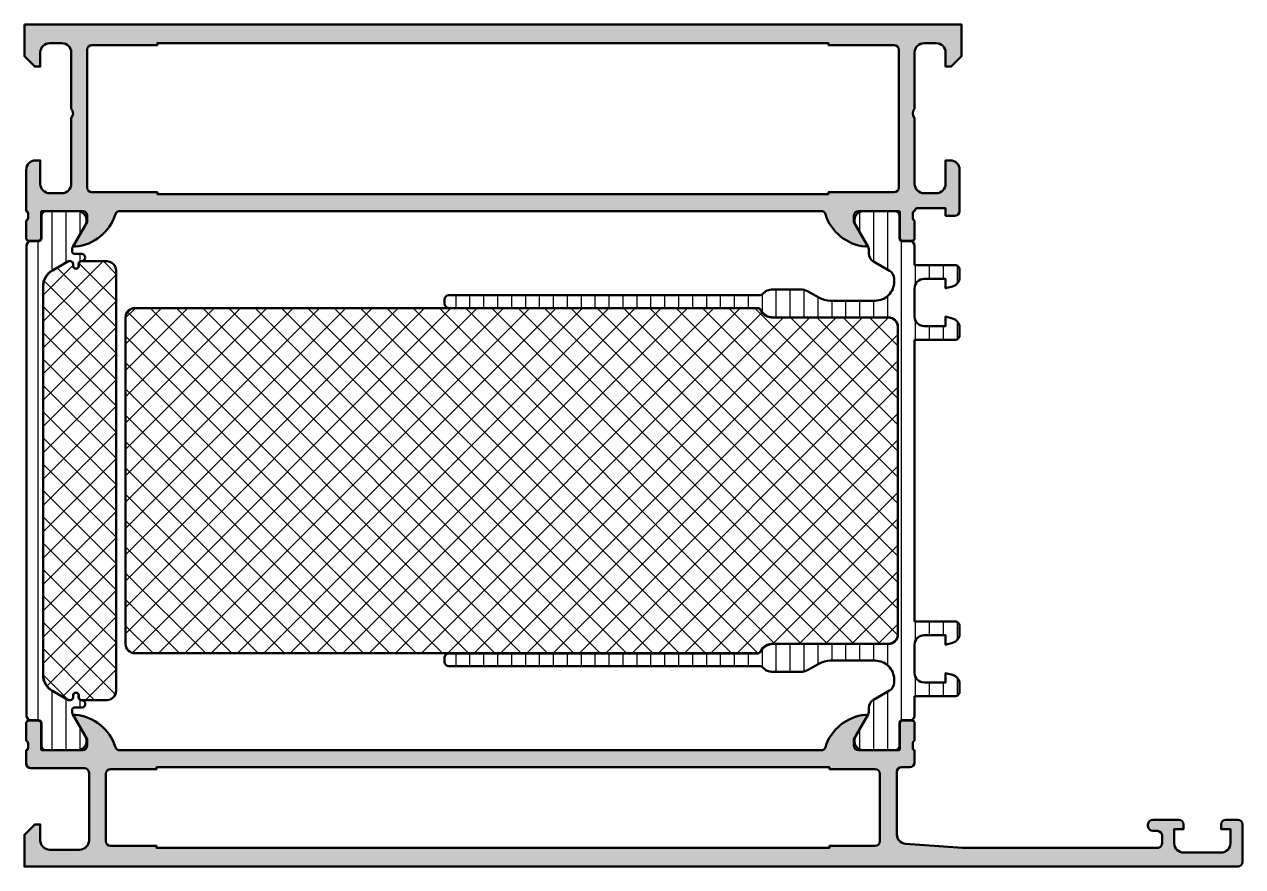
# Model space of a CAD drawing. Extents: x 0 to 130, y 0 to 90.
import ezdxf

# ---------------------------------------------------------------- set-up
doc = ezdxf.new("R2010")
doc.units = 0
for name, color, linetype, lineweight in [('0S-Alu contour', 7, 'Continuous', 50), ('0S-Alu hatch', 252, 'Continuous', 25), ('0S-Plastic contour', 254, 'Continuous', 50), ('0S-Plastic hatch', 253, 'Continuous', 25), ('0S-PT contour', 91, 'Continuous', 50), ('0S-PT hatch', 103, 'Continuous', 25)]:
    doc.layers.add(name, color=color, linetype=linetype, lineweight=lineweight)
pattern_1 = [(90, (0, 0), (-1.4859, 0), [])]
pattern_2 = [(135, (0, 0), (-1.403165018917055, -1.403165018917055), []), (225, (0, 0), (1.403165018917055, -1.403165018917055), [])]

# ---------------------------------------------------------------- blocks, each defined once
blk = doc.blocks.new('345190__460B1F11_A3DE_4D33_AC11_3322DCDFE630_')
at = {"layer": '0S-Alu hatch'}
h = blk.add_hatch(color=256, dxfattribs=at)
edge = h.paths.add_edge_path()
edge.add_line((0, 89.79999999999998), (0, 86.39999852180475))
edge.add_line((0, 86.39999852180475), (1.0999755859375, 85.29999980926507))
edge.add_line((1.0999755859375, 85.29999980926507), (1.699981689453125, 85.29999980926507))
edge.add_line((1.699981689453125, 85.29999980926507), (1.699981688716114, 86.7999654684824))
edge.add_ellipse((2.700020083351654, 86.79996546848238), major_axis=(-1.00003839463554, 0), ratio=1, start_angle=270.0000000000001, end_angle=360, ccw=False)
edge.add_line((2.700020083351652, 87.80000386311792), (3.999954429093538, 87.80000386341924))
edge.add_ellipse((3.999954428526573, 86.79995829090748), major_axis=(-1.000045572511751, 0), ratio=1, start_angle=180, end_angle=269.9999999675167, ccw=False)
edge.add_line((5.000000001038332, 86.79995829090748), (5, 80.79999980926507))
edge.add_ellipse((4.474877689036587, 80.29999980926507), major_axis=(-0.7250885749145102, 0), ratio=1, start_angle=136.4038464693327, end_angle=223.5961535306673, ccw=False)
edge.add_line((5, 79.79999980926507), (5.000000000364531, 72.80002776445478))
edge.add_ellipse((3.999972998484611, 72.80002776445477), major_axis=(-1.000027001879919, 0), ratio=1, start_angle=89.99999999999977, end_angle=180, ccw=False)
edge.add_line((3.999972998484608, 71.80000076257485), (2.700001512320538, 71.80000076274291))
edge.add_ellipse((2.700001512600942, 72.8000205860872), major_axis=(-1.000019823344288, 0), ratio=1, start_angle=0, end_angle=89.9999999839344, ccw=False)
edge.add_line((1.699981689256649, 72.80002058608721), (1.699981689453124, 75.29999980926507))
edge.add_line((1.699981689453124, 75.29999980926507), (1.200016055021648, 75.29999980985555))
edge.add_arc((1.200016055021648, 74.29996544369655), 1.000034366158999, 90.00000000000003, 180)
edge.add_line((0.1999816888626491, 74.29996544369656), (0.199981689453125, 69.90004511945662))
edge.add_ellipse((0.1211452429101083, 69.63252452746352), major_axis=(-0.2788950563274133, 0), ratio=1, start_angle=178.8354106259004, end_angle=253.5801235805123, ccw=False)
edge.add_line((0.3999826894531289, 69.62685611946513), (0.3999826894531287, 69.17326211946502))
edge.add_ellipse((0.1211145938099568, 69.16760145998806), major_axis=(-0.2789255417371513, 0), ratio=1, start_angle=106.42459455535621, end_angle=181.1628700728662, ccw=False)
edge.add_line((0.1999816894531285, 68.90005811946513), (0.1999816894531238, 67.02004711945662))
edge.add_arc((0.4999816894531353, 67.02004711945662), 0.3000000000000114, 180, 269.9999999999999)
edge.add_line((0.4999816894531352, 66.7200471194566), (1.479956008495905, 66.7200471194566))
edge.add_arc((1.479956008495905, 67.02004711945662), 0.3000000000000114, 270, 360)
edge.add_line((1.779956008495916, 67.02004711945662), (1.779956008495909, 69.7800451194566))
edge.add_ellipse((1.899956008495985, 69.78004511945662), major_axis=(-0.1200000000000763, 0), ratio=1, start_angle=268.4287599274119, end_angle=360, ccw=False)
edge.add_line((1.903246393556705, 69.89999999999998), (6.199999999999999, 69.89999999999998))
edge.add_ellipse((6.200000000000004, 69.39999999999996), major_axis=(-0.5, 0), ratio=1, start_angle=180, end_angle=270.0000000000006, ccw=False)
edge.add_line((6.699999999999999, 69.39999999999996), (6.700000000000001, 68.69999999999999))
edge.add_line((6.700000000000001, 68.69999999999999), (5.318504542377642, 66.30717967697242))
edge.add_arc((5.438119784648295, 66.23811978464828), 0.1381197846482881, 149.9999999999984, 275.6225775507942)
edge.add_arc((4.961776758826179, 71.0766088618478), 5.000000000000007, 275.6225775507937, 342.2515836439298)
edge.add_ellipse((10.19999999999999, 69.39999999999996), major_axis=(-0.5000000000000054, 0), ratio=1, start_angle=270.0000000000014, end_angle=342.2515836439282, ccw=False)
edge.add_line((10.19999999999998, 69.89999999999998), (85.00000000000006, 69.89999999999996))
edge.add_ellipse((85.00000000000003, 69.40000000000013), major_axis=(-0.4999999999998295, 0), ratio=1, start_angle=197.7484163560766, end_angle=269.99999999999676, ccw=False)
edge.add_arc((90.23822324117384, 71.07660886184802), 5.000000000000186, 197.7484163560703, 264.3774224492064)
edge.add_arc((89.76188021535172, 66.2381197846483), 0.1381197846482883, 264.3774224492044, 390.0000000000012)
edge.add_line((89.88149545762238, 66.30717967697245), (88.49999999999999, 68.69999999999997))
edge.add_line((88.49999999999999, 68.69999999999997), (88.50000000000001, 69.39999999999996))
edge.add_ellipse((89.00000000000003, 69.39999999999996), major_axis=(-0.5000000000000142, 0), ratio=1, start_angle=270, end_angle=360, ccw=False)
edge.add_line((89.00000000000003, 69.89999999999998), (93.2969122297054, 69.89999999999998))
edge.add_ellipse((93.30004224988375, 69.78004082788837), major_axis=(-0.1200000000000786, 0), ratio=1, start_angle=180, end_angle=271.4946440627087, ccw=False)
edge.add_line((93.42004224988382, 69.78004082788837), (93.42004224988383, 67.02004282788837))
edge.add_arc((93.72004224988385, 67.02004282788837), 0.3000000000000114, 180, 270)
edge.add_line((93.72004224988385, 66.72004282788836), (94.70001656892661, 66.72004282788836))
edge.add_arc((94.70001656892661, 67.02004282788837), 0.3000000000000114, 270, 360)
edge.add_line((95.00001656892663, 67.02004282788837), (95.00001656892663, 68.90005382789685))
edge.add_ellipse((95.07888366456979, 69.1675971684198), major_axis=(-0.2789255417371639, 0), ratio=1, start_angle=-1.1628700728012973, end_angle=73.57540544464138, ccw=False)
edge.add_line((94.80001556892661, 69.17325782789645), (94.80001556892664, 69.62685182789684))
edge.add_ellipse((95.07885301546968, 69.63252023589529), major_axis=(-0.2788950563274392, 0), ratio=1, start_angle=-73.5801235805028, end_angle=1.1645893741115856, ccw=False)
edge.add_line((95.00001656892663, 69.9000408278884), (95.04013824462893, 70.04973754882809))
edge.add_ellipse((95.2999441628293, 69.89970540045422), major_axis=(-0.3000146007740731, 0), ratio=1, start_angle=269.99999999999727, end_angle=329.99452035014093, ccw=False)
edge.add_line((95.29994416282933, 70.19972000122831), (98.29980468750001, 70.19972000122064))
edge.add_line((98.29980468750001, 70.19972000122064), (98.29998779296876, 69.39999160766595))
edge.add_line((98.29998779296876, 69.39999160766595), (99.29998505210114, 69.39999160765842))
edge.add_arc((99.29998505210114, 69.89999434853358), 0.5000027408751607, 270, 360)
edge.add_line((99.7999877929763, 69.89999434853358), (99.79998779355923, 74.2999654436982))
edge.add_arc((98.79995342740018, 74.2999654436965), 1.000034366159056, 0, 90.00000000000081)
edge.add_line((98.79995342740015, 75.29999980985555), (98.29998779296876, 75.29999980926507))
edge.add_line((98.29998779296876, 75.29999980926507), (98.29998779316524, 72.80002058608726))
edge.add_ellipse((97.29996796982093, 72.80002058608721), major_axis=(-1.000019823344331, 0), ratio=1, start_angle=89.9999999999992, end_angle=180, ccw=False)
edge.add_line((97.2999679698209, 71.80000076274288), (95.99999648378609, 71.80000076257484))
edge.add_ellipse((95.99999648393724, 72.80002776445475), major_axis=(-1.000027001879914, 0), ratio=1, start_angle=0, end_angle=89.9999999913394, ccw=False)
edge.add_line((94.99996948205732, 72.80002776445475), (94.99996948242188, 79.79999980926507))
edge.add_ellipse((95.52509179338529, 80.29999980926507), major_axis=(-0.725088574914509, 0), ratio=1, start_angle=-43.59615353066738, end_angle=43.59615353066738, ccw=False)
edge.add_line((94.99996948242188, 80.79999980926507), (94.99996948138354, 86.79995829090751))
edge.add_ellipse((96.00001505389528, 86.79995829090751), major_axis=(-1.000045572511737, 0), ratio=1, start_angle=270, end_angle=360, ccw=False)
edge.add_line((96.00001505389528, 87.80000386341924), (97.29994939986898, 87.80000386311794))
edge.add_ellipse((97.29994939907021, 86.79996546848238), major_axis=(-1.000038394635552, 0), ratio=1, start_angle=180, end_angle=269.99999995423593, ccw=False)
edge.add_line((98.29998779370575, 86.79996546848238), (98.2999877929688, 85.29999980926507))
edge.add_line((98.2999877929688, 85.29999980926507), (98.89999389648435, 85.29999980926507))
edge.add_line((98.89999389648435, 85.29999980926507), (99.99996948242188, 86.39999852180476))
edge.add_line((99.99996948242188, 86.39999852180476), (99.99996948242188, 89.79999999999998))
edge.add_line((99.99996948242188, 89.79999999999998), (0, 89.79999999999998))
edge = h.paths.add_edge_path()
edge.add_line((14.19998550415039, 87.59999547004693), (14.19998550415039, 87.79999241828912))
edge.add_line((14.19998550415039, 87.79999241828912), (85.79998779296875, 87.79999241828912))
edge.add_line((85.79998779296875, 87.79999241828912), (85.79998779296874, 87.59999547004693))
edge.add_line((85.79998779296874, 87.59999547004693), (92.79997994088265, 87.5999954701086))
edge.add_ellipse((92.79997994088265, 87.09998761796079), major_axis=(-0.5000078521477889, 0), ratio=1, start_angle=180, end_angle=270, ccw=False)
edge.add_line((93.29998779303044, 87.09998761796153), (93.2999877929904, 72.39999626149485))
edge.add_ellipse((92.79998313913983, 72.39999626149486), major_axis=(-0.5000046538505672, 0), ratio=1, start_angle=90.00000000000159, end_angle=180, ccw=False)
edge.add_line((92.79998313913985, 71.8999916076443), (85.79998779296875, 71.89999160766595))
edge.add_line((85.79998779296875, 71.89999160766595), (85.79998779296875, 71.69999465942377))
edge.add_line((85.79998779296875, 71.69999465942377), (14.19998550415039, 71.69999465942377))
edge.add_line((14.19998550415039, 71.69999465942377), (14.19998550415039, 71.89999160766595))
edge.add_line((14.19998550415039, 71.89999160766595), (7.199990157979257, 71.89999160764428))
edge.add_ellipse((7.199990157979257, 72.3999962614948), major_axis=(-0.5000046538505245, 0), ratio=1, start_angle=0, end_angle=90, ccw=False)
edge.add_line((6.699985504128733, 72.39999626149482), (6.69998550415039, 87.09999547004693))
edge.add_ellipse((7.199993356236531, 87.0999876179608), major_axis=(-0.5000078521477889, 0), ratio=1, start_angle=270.00000000000034, end_angle=359.99910023153274, ccw=False)
edge.add_line((7.199993356236528, 87.5999954701086), (14.19998550415039, 87.59999547004693))
at = {"layer": '0S-Alu contour', "color": 7}
for points in [[(0, 89.79999999999998), (0, 86.39999852180475), (1.0999755859375, 85.29999980926507), (1.699981689453125, 85.29999980926507), (1.699981688716114, 86.7999654684824)], [(98.29998779370575, 86.79996546848238), (98.2999877929688, 85.29999980926507), (98.89999389648435, 85.29999980926507), (99.99996948242188, 86.39999852180476), (99.99996948242188, 89.79999999999998), (0, 89.79999999999998)], [(2.700020083351652, 87.80000386311792), (3.999954429093538, 87.80000386341924)], [(7.199993356236528, 87.5999954701086), (14.19998550415039, 87.59999547004693)], [(14.19998550415039, 87.59999547004693), (14.19998550415039, 87.79999241828912), (85.79998779296875, 87.79999241828912), (85.79998779296874, 87.59999547004693), (92.79997994088265, 87.5999954701086)], [(96.00001505389528, 87.80000386341924), (97.29994939986898, 87.80000386311794)], [(5.000000001038332, 86.79995829090748), (5, 80.79999980926507)], [(6.699985504128733, 72.39999626149482), (6.69998550415039, 87.09999547004693)], [(93.29998779303044, 87.09998761796153), (93.2999877929904, 72.39999626149485)], [(94.99996948242188, 80.79999980926507), (94.99996948138354, 86.79995829090751)], [(5, 79.79999980926507), (5.000000000364531, 72.80002776445478)], [(94.99996948205732, 72.80002776445475), (94.99996948242188, 79.79999980926507)], [(0.1999816888626491, 74.29996544369656), (0.199981689453125, 69.90004511945662)], [(1.699981689256649, 72.80002058608721), (1.699981689453124, 75.29999980926507), (1.200016055021648, 75.29999980985555)], [(98.79995342740015, 75.29999980985555), (98.29998779296876, 75.29999980926507), (98.29998779316524, 72.80002058608726)], [(99.7999877929763, 69.89999434853358), (99.79998779355923, 74.2999654436982)], [(3.999972998484608, 71.80000076257485), (2.700001512320538, 71.80000076274291)], [(92.79998313913985, 71.8999916076443), (85.79998779296875, 71.89999160766595), (85.79998779296875, 71.69999465942377), (14.19998550415039, 71.69999465942377), (14.19998550415039, 71.89999160766595), (7.199990157979257, 71.89999160764428)], [(97.2999679698209, 71.80000076274288), (95.99999648378609, 71.80000076257484)], [(0.3999826894531289, 69.62685611946513), (0.3999826894531287, 69.17326211946502)], [(1.779956008495916, 67.02004711945662), (1.779956008495909, 69.7800451194566)], [(1.903246393556705, 69.89999999999998), (6.199999999999999, 69.89999999999998)], [(6.699999999999999, 69.39999999999996), (6.700000000000001, 68.69999999999999), (5.318504542377642, 66.30717967697242)], [(10.19999999999998, 69.89999999999998), (85.00000000000006, 69.89999999999996)], [(89.88149545762238, 66.30717967697245), (88.49999999999999, 68.69999999999997), (88.50000000000001, 69.39999999999996)], [(89.00000000000003, 69.89999999999998), (93.2969122297054, 69.89999999999998)], [(93.42004224988382, 69.78004082788837), (93.42004224988383, 67.02004282788837)], [(94.80001556892661, 69.17325782789645), (94.80001556892664, 69.62685182789684)], [(95.00001656892663, 69.9000408278884), (95.04013824462893, 70.04973754882809)], [(95.29994416282933, 70.19972000122831), (98.29980468750001, 70.19972000122064), (98.29998779296876, 69.39999160766595), (99.29998505210114, 69.39999160765842)], [(0.1999816894531285, 68.90005811946513), (0.1999816894531238, 67.02004711945662)], [(95.00001656892663, 67.02004282788837), (95.00001656892663, 68.90005382789685)], [(0.4999816894531352, 66.7200471194566), (1.479956008495905, 66.7200471194566)], [(93.72004224988385, 66.72004282788836), (94.70001656892661, 66.72004282788836)]]:
    blk.add_lwpolyline(points, dxfattribs=at)
at = {"layer": '0S-Alu contour', "color": 7, "extrusion": (0, 0, -1)}
for centre, radius, start, end in [((-2.700020083351654, 86.79996546848238), 1.00003839463554, 0, 89.99999999999991), ((-3.999954428526573, 86.79995829090748), 1.000045572511751, 90.00000003248326, 180), ((-7.199993356236531, 87.0999876179608), 0.5000078521477889, 0.0008997684672687, 89.99999999999969), ((-92.79997994088265, 87.09998761796079), 0.5000078521477889, 90, 180), ((-96.00001505389528, 86.79995829090751), 1.000045572511737, 0, 90), ((-97.29994939907021, 86.79996546848238), 1.000038394635552, 90.00000004576405, 180), ((-4.474877689036587, 80.29999980926507), 0.7250885749145102, 136.4038464693327, 223.5961535306674), ((-95.52509179338529, 80.29999980926507), 0.725088574914509, 316.4038464693326, 43.59615353066742), ((-2.700001512600942, 72.8000205860872), 1.000019823344288, 270.0000000160656, 0), ((-3.999972998484611, 72.80002776445477), 1.000027001879919, 180, 270.0000000000002), ((-7.199990157979257, 72.3999962614948), 0.5000046538505245, 270, 0), ((-92.79998313913983, 72.39999626149486), 0.5000046538505672, 180, 269.9999999999984), ((-95.99999648393724, 72.80002776445475), 1.000027001879914, 270.0000000086606, 0), ((-97.29996796982093, 72.80002058608721), 1.000019823344331, 180, 270.0000000000008), ((-0.1211452429101083, 69.63252452746352), 0.2788950563274133, 106.4198764194877, 181.1645893740997), ((-0.1211145938099568, 69.16760145998806), 0.2789255417371513, 178.8371299271338, 253.5754054446438), ((-1.899956008495985, 69.78004511945662), 0.1200000000000763, 0, 91.57124007258813), ((-6.200000000000004, 69.39999999999996), 0.5, 89.99999999999939, 180), ((-10.19999999999999, 69.39999999999996), 0.5000000000000054, 17.74841635607179, 89.99999999999856), ((-85.00000000000003, 69.40000000000013), 0.4999999999998295, 90.00000000000325, 162.2515836439234), ((-89.00000000000003, 69.39999999999996), 0.5000000000000142, 0, 90), ((-93.30004224988375, 69.78004082788837), 0.1200000000000786, 88.5053559372913, 180), ((-95.07885301546968, 69.63252023589529), 0.2788950563274392, 358.8354106258884, 73.58012358050284), ((-95.07888366456979, 69.1675971684198), 0.2789255417371639, 286.4245945553586, 1.162870072801282), ((-95.2999441628293, 69.89970540045422), 0.3000146007740731, 30.00547964985908, 90.00000000000273)]:
    blk.add_arc(centre, radius, start, end, dxfattribs=at)
at = {"layer": '0S-Alu contour', "color": 7}
for centre, radius, start, end in [((1.200016055021648, 74.29996544369655), 1.000034366158999, 90.00000000000003, 180), ((98.79995342740018, 74.2999654436965), 1.000034366159056, 0, 90.00000000000081), ((4.961776758826179, 71.0766088618478), 5.000000000000007, 275.6225775507937, 342.2515836439298), ((90.23822324117384, 71.07660886184802), 5.000000000000186, 197.7484163560703, 264.3774224492064), ((99.29998505210114, 69.89999434853358), 0.5000027408751607, 270, 0), ((0.4999816894531353, 67.02004711945662), 0.3000000000000114, 180, 269.9999999999999), ((1.479956008495905, 67.02004711945662), 0.3000000000000114, 270, 0), ((5.438119784648295, 66.23811978464828), 0.1381197846482881, 149.9999999999984, 275.6225775507942), ((89.76188021535172, 66.2381197846483), 0.1381197846482883, 264.3774224492044, 30.00000000000119), ((93.72004224988385, 67.02004282788837), 0.3000000000000114, 180, 270), ((94.70001656892661, 67.02004282788837), 0.3000000000000114, 270, 0)]:
    blk.add_arc(centre, radius, start, end, dxfattribs=at)
blk = doc.blocks.new('284605__9CEE7D0B_A32C_4495_AD34_86A5F128E6D6___72367B6A_C64C_47F9_9A36_522BAF137403_')
at = {"layer": '0S-Plastic hatch'}
h = blk.add_hatch(dxfattribs=at)
h.set_pattern_fill('ANSI31', color=256, scale=0.4680000000000001, angle=45, style=0)
h.set_pattern_definition(pattern_1)
edge = h.paths.add_edge_path()
edge.add_line((0.2099999999999869, 66.1900056789164), (0.2099999999999524, 16.10999432108366))
edge.add_arc((0.6999973210907282, 16.10999432108362), 0.4899973210907778, 180, 269.9999999999947)
edge.add_line((0.6999973210906829, 15.61999699999284), (1.510331333333301, 15.61999700000002))
edge.add_ellipse((1.51033064172168, 15.30999630848405), major_axis=(-0.3100006915167436, 0), ratio=1, start_angle=179.9998721732333, end_angle=269.9998721731015, ccw=False)
edge.add_line((1.820331333237652, 15.30999561687302), (1.819999382936145, 12.90999856428291))
edge.add_arc((2.309995360374887, 12.90999597743862), 0.4899959774455703, 179.9996975182267, 269.9999999999988)
edge.add_line((2.309995360374877, 12.41999999999305), (5.785822496184166, 12.42000000000002))
edge.add_arc((5.644228849108094, 13.39981807472287), 0.9899960709244771, 278.2228963588977, 392.740756988385)
edge.add_line((6.476940554088957, 13.93524634894246), (5.158304394460577, 16.21919148717445))
edge.add_ellipse((5.599977365421748, 16.47419146093219), major_axis=(-0.5099999998961909, 0), ratio=1, start_angle=-0.0057438201249055965, end_angle=29.99999660247039, ccw=False)
edge.add_line((5.089977368088251, 16.47424258770443), (5.090000001315837, 16.70002606462571))
edge.add_ellipse((5.350000000026846, 16.69999999998253), major_axis=(-0.260000000017481, 0), ratio=1, start_angle=270.00000000000273, end_angle=359.99425617670244, ccw=False)
edge.add_line((5.350000000026834, 16.96000000000002), (6.100406639390958, 16.96000000000004))
edge.add_arc((6.100406639390937, 17.34925907311679), 0.3892590731167509, 270.000000000003, 450.000000000003)
edge.add_ellipse((6.100406639390889, 18.05000000000006), major_axis=(-0.3114818537665265, 0), ratio=1, start_angle=0, end_angle=90.00000000000517, ccw=False)
edge.add_line((5.788924785624364, 18.05000000000006), (5.788924785624364, 18.25057079528624))
edge.add_arc((5.499495580910602, 18.25057079528624), 0.2894292047137616, 0, 180)
edge.add_line((5.210066376196841, 18.25057079528624), (5.210066376196842, 18.04999999999998))
edge.add_ellipse((4.900066376196893, 18.04999999999999), major_axis=(-0.309999999999949, 0), ratio=1, start_angle=93.3384387200332, end_angle=180, ccw=False)
edge.add_line((4.918118849154462, 17.74052607828754), (4.734987190539741, 17.74052607828748))
edge.add_ellipse((4.734987190539665, 17.95052607828744), major_axis=(-0.2099999999999618, 0), ratio=1, start_angle=59.99999999999892, end_angle=90.00000000002092, ccw=False)
edge.add_line((4.62998719053968, 17.76866074349274), (2.99499999999998, 18.71262103807238))
edge.add_ellipse((3.999999999999917, 20.4533320996791), major_axis=(-2.009999999999961, 0), ratio=1, start_angle=0, end_angle=60.00000000000148, ccw=False)
edge.add_line((1.989999999999956, 20.4533320996791), (1.989999999999963, 61.84666790036814))
edge.add_ellipse((3.999999999999857, 61.84666790036816), major_axis=(-2.009999999999893, 0), ratio=1, start_angle=300.0000000000038, end_angle=360, ccw=False)
edge.add_line((2.994999999999796, 63.58737896197472), (4.629987190539329, 64.53133925655445))
edge.add_ellipse((4.734987190539386, 64.34947392175974), major_axis=(-0.2100000000000075, 0), ratio=1, start_angle=269.99999999997505, end_angle=300.0000000000169, ccw=False)
edge.add_line((4.734987190539477, 64.55947392175975), (4.918118849154463, 64.5594739217597))
edge.add_ellipse((4.900066376196877, 64.25000000004724), major_axis=(-0.3099999999999652, 0), ratio=1, start_angle=180, end_angle=266.66156127996373, ccw=False)
edge.add_line((5.210066376196843, 64.25000000004724), (5.210066376196844, 64.04942920476098))
edge.add_arc((5.499495580910606, 64.04942920476098), 0.2894292047137616, 180, 360)
edge.add_line((5.788924785624367, 64.04942920476098), (5.788924785624367, 64.25000000004711))
edge.add_ellipse((6.100406639390909, 64.25000000004711), major_axis=(-0.3114818537665425, 0), ratio=1, start_angle=269.99999999999477, end_angle=360, ccw=False)
edge.add_arc((6.100406639390952, 64.95074092693042), 0.3892590731167758, 269.9999999999979, 449.9999999999978)
edge.add_line((6.100406639390966, 65.3400000000472), (5.350000000026829, 65.34000000004723))
edge.add_ellipse((5.350000000054672, 65.60000000009254), major_axis=(-0.2600000000453093, 0), ratio=1, start_angle=0.005743817079121527, end_angle=89.99999999386449, ccw=False)
edge.add_line((5.090000001315834, 65.5999739354772), (5.089977368087988, 65.82575741507758))
edge.add_ellipse((5.599977365525422, 65.82580853904011), major_axis=(-0.5099999999998449, 0), ratio=1, start_angle=-29.999996599347014, end_angle=0.0057435044358271625, ccw=False)
edge.add_line((5.158304394460585, 66.0808085128256), (6.476940554089145, 68.36475365105791))
edge.add_arc((5.644228849108095, 68.90018192527718), 0.9899960709244666, 327.2592430116363, 441.7771036411013)
edge.add_line((5.785822496184182, 69.88000000000002), (2.309995360374907, 69.88000000000702))
edge.add_arc((2.309995360365691, 69.39000402257064), 0.4899959774363794, 89.9999999989224, 180.0079248046689)
edge.add_line((1.819999387616305, 69.38993624929925), (1.820331330368098, 66.99004587695478))
edge.add_ellipse((1.510331333333301, 66.99000300000004), major_axis=(-0.3100000000000114, 0), ratio=1, start_angle=89.99999999949358, end_angle=180.0079247372928, ccw=False)
edge.add_line((1.510331333330561, 66.68000300000001), (0.6999973210907645, 66.6800030000072))
edge.add_arc((0.6999973210907733, 66.19000567891642), 0.4899973210907831, 90.00000000000104, 180)
at = {"layer": '0S-Plastic contour', "color": 7}
for points in [[(1.819999387616305, 69.38993624929925), (1.820331330368098, 66.99004587695478)], [(5.785822496184182, 69.88000000000002), (2.309995360374907, 69.88000000000702)], [(5.158304394460585, 66.0808085128256), (6.476940554089145, 68.36475365105791)], [(1.510331333330561, 66.68000300000001), (0.6999973210907645, 66.6800030000072)], [(0.2099999999999869, 66.1900056789164), (0.2099999999999524, 16.10999432108366)], [(5.090000001315834, 65.5999739354772), (5.089977368087988, 65.82575741507758)], [(6.100406639390966, 65.3400000000472), (5.350000000026829, 65.34000000004723)], [(2.994999999999796, 63.58737896197472), (4.629987190539329, 64.53133925655445)], [(4.734987190539477, 64.55947392175975), (4.918118849154463, 64.5594739217597)], [(5.210066376196843, 64.25000000004724), (5.210066376196844, 64.04942920476098)], [(5.788924785624367, 64.04942920476098), (5.788924785624367, 64.25000000004711)], [(1.989999999999956, 20.4533320996791), (1.989999999999963, 61.84666790036814)], [(4.62998719053968, 17.76866074349274), (2.99499999999998, 18.71262103807238)], [(5.210066376196841, 18.25057079528624), (5.210066376196842, 18.04999999999998)], [(5.788924785624364, 18.05000000000006), (5.788924785624364, 18.25057079528624)], [(4.918118849154462, 17.74052607828754), (4.734987190539741, 17.74052607828748)], [(5.350000000026834, 16.96000000000002), (6.100406639390958, 16.96000000000004)], [(0.6999973210906829, 15.61999699999284), (1.510331333333301, 15.61999700000002)], [(5.089977368088251, 16.47424258770443), (5.090000001315837, 16.70002606462571)], [(6.476940554088957, 13.93524634894246), (5.158304394460577, 16.21919148717445)], [(1.820331333237652, 15.30999561687302), (1.819999382936145, 12.90999856428291)], [(2.309995360374877, 12.41999999999305), (5.785822496184166, 12.42000000000002)]]:
    blk.add_lwpolyline(points, dxfattribs=at)
for centre, radius, start, end in [((2.309995360365691, 69.39000402257064), 0.4899959774363794, 89.9999999989224, 180.0079248046689), ((5.644228849108095, 68.90018192527718), 0.9899960709244666, 327.2592430116363, 81.77710364110138), ((0.6999973210907733, 66.19000567891642), 0.4899973210907831, 90.00000000000104, 180), ((6.100406639390952, 64.95074092693042), 0.3892590731167758, 269.9999999999979, 89.99999999999793), ((5.499495580910606, 64.04942920476098), 0.2894292047137616, 180, 0), ((5.499495580910602, 18.25057079528624), 0.2894292047137616, 0, 180), ((6.100406639390937, 17.34925907311679), 0.3892590731167509, 270.000000000003, 90.00000000000301), ((0.6999973210907282, 16.10999432108362), 0.4899973210907778, 180, 269.9999999999947), ((5.644228849108094, 13.39981807472287), 0.9899960709244771, 278.2228963588977, 32.740756988385), ((2.309995360374887, 12.90999597743862), 0.4899959774455703, 179.9996975182267, 269.9999999999988)]:
    blk.add_arc(centre, radius, start, end, dxfattribs=at)
at = {"layer": '0S-Plastic contour', "color": 7, "extrusion": (0, 0, -1)}
for centre, radius, start, end in [((-1.510331333333301, 66.99000300000004), 0.3100000000000114, 179.9920752627072, 270.0000000005064), ((-5.599977365525422, 65.82580853904011), 0.5099999999998449, 359.9942564955642, 29.99999659934704), ((-5.350000000054672, 65.60000000009254), 0.2600000000453093, 270.0000000061356, 359.9942561829209), ((-4.734987190539386, 64.34947392175974), 0.2100000000000075, 59.99999999998314, 90.00000000002495), ((-4.900066376196877, 64.25000000004724), 0.3099999999999653, 93.33843872003624, 180), ((-6.100406639390909, 64.25000000004711), 0.3114818537665425, 0, 90.00000000000524), ((-3.999999999999857, 61.84666790036816), 2.009999999999893, 0, 59.99999999999618), ((-3.999999999999917, 20.4533320996791), 2.009999999999961, 299.9999999999985, 0), ((-4.734987190539665, 17.95052607828744), 0.2099999999999618, 269.9999999999791, 300.0000000000011), ((-4.900066376196893, 18.04999999999999), 0.309999999999949, 180, 266.6615612799668), ((-5.350000000026846, 16.69999999998253), 0.260000000017481, 0.0057438232975819, 89.99999999999726), ((-6.100406639390889, 18.05000000000006), 0.3114818537665265, 269.9999999999948, 0), ((-1.51033064172168, 15.30999630848405), 0.3100006915167436, 90.00012782689852, 180.0001278267668), ((-5.599977365421748, 16.47419146093219), 0.5099999998961909, 330.0000033975296, 0.0057438201249144)]:
    blk.add_arc(centre, radius, start, end, dxfattribs=at)
blk = doc.blocks.new('441130__55905326_A867_435C_BAE7_7E090635B28D_')
at = {"layer": '0S-PT hatch'}
h = blk.add_hatch(dxfattribs=at)
h.set_pattern_fill('ANSI37', color=256, scale=0.625, angle=90, style=0)
h.set_pattern_definition(pattern_2)
edge = h.paths.add_edge_path()
edge.add_ellipse((8.79999999999995, 63.55020331974264), major_axis=(-0.9900000000000019, 0), ratio=1, start_angle=180, end_angle=270.0000000009986, ccw=False)
edge.add_line((9.789999999999951, 63.55020331974268), (9.789999999999951, 18.74979668030453))
edge.add_ellipse((8.799999999999955, 18.74979668030453), major_axis=(-0.9899999999999984, 0), ratio=1, start_angle=89.99999999999989, end_angle=180, ccw=False)
edge.add_line((8.799999999999953, 17.75979668030453), (6.09892478562437, 17.75979668030453))
edge.add_ellipse((6.098924785624375, 18.04979668030455), major_axis=(-0.2900000000000133, 0), ratio=1, start_angle=0, end_angle=89.99999999999898, ccw=False)
edge.add_line((5.808924785624363, 18.04979668030454), (5.808924785624364, 18.25036747559078))
edge.add_arc((5.499495580910602, 18.25036747559078), 0.3094292047137621, 0, 180)
edge.add_line((5.19006637619684, 18.25036747559078), (5.190066376196842, 18.04979668030455))
edge.add_ellipse((4.900066376196845, 18.04979668030455), major_axis=(-0.2899999999999965, 0), ratio=1, start_angle=93.45167180618552, end_angle=180, ccw=False)
edge.add_line((4.917526291671678, 17.76032275859205), (4.734987190539506, 17.76032275859205))
edge.add_ellipse((4.734987190539514, 17.95032275859207), major_axis=(-0.1900000000000154, 0), ratio=1, start_angle=60.00000000000131, end_angle=89.99999999999773, ccw=False)
edge.add_line((4.63998719053951, 17.78577793187301), (3.00499999999997, 18.72973822645258))
edge.add_ellipse((3.999999999999955, 20.45312877998362), major_axis=(-1.989999999999998, 0), ratio=1, start_angle=0, end_angle=60.000000000000625, ccw=False)
edge.add_line((2.009999999999955, 20.45312877998362), (2.009999999999959, 61.84646458067265))
edge.add_ellipse((3.999999999999946, 61.84646458067265), major_axis=(-1.989999999999986, 0), ratio=1, start_angle=299.9999999999993, end_angle=360, ccw=False)
edge.add_line((3.004999999999976, 63.56985513420369), (4.639987190539531, 64.51381542878326))
edge.add_ellipse((4.734987190539449, 64.34927060206445), major_axis=(-0.189999999999757, 0), ratio=1, start_angle=269.999999999985, end_angle=300.00000000001376, ccw=False)
edge.add_line((4.734987190539499, 64.5392706020642), (4.91752629167192, 64.5392706020642))
edge.add_ellipse((4.900066376196839, 64.24979668035172), major_axis=(-0.2900000000000051, 0), ratio=1, start_angle=180, end_angle=266.5483281937655, ccw=False)
edge.add_line((5.190066376196843, 64.2497966803517), (5.190066376196843, 64.04922588506548))
edge.add_arc((5.500033188098406, 64.04922588506548), 0.309966811901563, 180, 360)
edge.add_line((5.809999999999969, 64.04922588506548), (5.80999999999997, 64.24979668030454))
edge.add_ellipse((6.100406639390931, 64.24979668030456), major_axis=(-0.2904066393909614, 0), ratio=1, start_angle=270.00000000099794, end_angle=360, ccw=False)
edge.add_line((6.100406639385873, 64.54020331969552), (8.799999999982695, 64.54020331974264))
at = {"layer": '0S-PT contour', "color": 7}
for points in [[(3.004999999999976, 63.56985513420369), (4.639987190539531, 64.51381542878326)], [(4.734987190539499, 64.5392706020642), (4.91752629167192, 64.5392706020642)], [(5.190066376196843, 64.2497966803517), (5.190066376196843, 64.04922588506548)], [(5.809999999999969, 64.04922588506548), (5.80999999999997, 64.24979668030454)], [(6.100406639385873, 64.54020331969552), (8.799999999982695, 64.54020331974264)], [(9.789999999999951, 63.55020331974268), (9.789999999999951, 18.74979668030453)], [(2.009999999999955, 20.45312877998362), (2.009999999999959, 61.84646458067265)], [(4.63998719053951, 17.78577793187301), (3.00499999999997, 18.72973822645258)], [(5.19006637619684, 18.25036747559078), (5.190066376196842, 18.04979668030455)], [(5.808924785624363, 18.04979668030454), (5.808924785624364, 18.25036747559078)], [(4.917526291671678, 17.76032275859205), (4.734987190539506, 17.76032275859205)], [(8.799999999999953, 17.75979668030453), (6.09892478562437, 17.75979668030453)]]:
    blk.add_lwpolyline(points, dxfattribs=at)
at = {"layer": '0S-PT contour', "color": 7, "extrusion": (0, 0, -1)}
for centre, radius, start, end in [((-4.734987190539449, 64.34927060206445), 0.189999999999757, 59.99999999998625, 90.000000000015), ((-4.900066376196839, 64.24979668035172), 0.2900000000000051, 93.45167180623453, 180), ((-6.100406639390931, 64.24979668030456), 0.2904066393909614, 0, 89.99999999900206), ((-8.79999999999995, 63.55020331974264), 0.9900000000000019, 89.99999999900135, 180), ((-3.999999999999946, 61.84646458067265), 1.989999999999986, 0, 60.00000000000071), ((-3.999999999999955, 20.45312877998362), 1.989999999999998, 299.9999999999995, 0), ((-8.799999999999955, 18.74979668030453), 0.9899999999999984, 180, 270.0000000000001), ((-4.734987190539514, 17.95032275859207), 0.1900000000000155, 270.0000000000024, 299.9999999999987), ((-4.900066376196845, 18.04979668030455), 0.2899999999999965, 180, 266.5483281938145), ((-6.098924785624375, 18.04979668030455), 0.2900000000000133, 270.000000000001, 0)]:
    blk.add_arc(centre, radius, start, end, dxfattribs=at)
at = {"layer": '0S-PT contour', "color": 7}
for centre, radius, start, end in [((5.500033188098406, 64.04922588506548), 0.309966811901563, 180, 0), ((5.499495580910602, 18.25036747559078), 0.3094292047137621, 0, 180)]:
    blk.add_arc(centre, radius, start, end, dxfattribs=at)
blk = doc.blocks.new('441130__97C67ED6_28F2_4B78_9A6D_247FBB2B1105_')
at = {"layer": '0S-PT hatch'}
h = blk.add_hatch(dxfattribs=at)
h.set_pattern_fill('ANSI37', color=256, scale=0.625, angle=90, style=0)
h.set_pattern_definition(pattern_2)
edge = h.paths.add_edge_path()
edge.add_arc((11.80000000000001, 58.54999999999922), 0.9999999999999857, 90, 180)
edge.add_line((10.80000000000002, 58.54999999999922), (10.79999999999998, 23.75000000000084))
edge.add_arc((11.79999999999999, 23.75000000000084), 1.000000000000007, 180, 270)
edge.add_line((11.79999999999999, 22.75000000000083), (45.30540635941084, 22.75000000000083))
edge.add_line((45.30540635941084, 22.75000000000083), (78.2625497897568, 22.75000000000084))
edge.add_arc((78.2625497897568, 23.05000000000114), 0.3000000000002956, 270, 333.6122000380875)
edge.add_ellipse((79.8750013394355, 22.24999999996824), major_axis=(-1.500000000031334, 0), ratio=1, start_angle=267.3542275853424, end_angle=333.6122000380874, ccw=False)
edge.add_line((79.94424288521797, 23.74840101719683), (92.20026132543109, 23.75160382661015))
edge.add_arc((92.19999999999987, 24.75160379246465), 0.9999999999999868, 270.0149728444591, 360)
edge.add_line((93.19999999999987, 24.75160379246464), (93.20000000000014, 57.54839620753539))
edge.add_arc((92.20000000000014, 57.5483962075354), 1, 0, 89.98502715554014)
edge.add_line((92.20026132543138, 58.54839617338991), (79.94424288521795, 58.55159898280323))
edge.add_ellipse((79.87500133943557, 60.05000000003196), major_axis=(-1.500000000031474, 0), ratio=1, start_angle=26.387799961912776, end_angle=92.6457724146536, ccw=False)
edge.add_arc((78.26254978975685, 59.24999999999903), 0.3000000000001828, 26.38779996191182, 89.99999999999729)
edge.add_line((78.26254978975686, 59.54999999999921), (45.30540635941084, 59.54999999999921))
edge.add_line((45.30540635941084, 59.54999999999921), (11.80000000000001, 59.54999999999921))
at = {"layer": '0S-PT contour', "color": 7}
for points in [[(10.80000000000002, 58.54999999999922), (10.79999999999998, 23.75000000000084)], [(78.26254978975686, 59.54999999999921), (45.30540635941084, 59.54999999999921), (11.80000000000001, 59.54999999999921)], [(92.20026132543138, 58.54839617338991), (79.94424288521795, 58.55159898280323)], [(93.19999999999987, 24.75160379246464), (93.20000000000014, 57.54839620753539)], [(79.94424288521797, 23.74840101719683), (92.20026132543109, 23.75160382661015)], [(11.79999999999999, 22.75000000000083), (45.30540635941084, 22.75000000000083), (78.2625497897568, 22.75000000000084)]]:
    blk.add_lwpolyline(points, dxfattribs=at)
for centre, radius, start, end in [((11.80000000000001, 58.54999999999922), 0.9999999999999857, 90, 180), ((78.26254978975685, 59.24999999999903), 0.3000000000001828, 26.38779996191182, 89.99999999999729), ((92.20000000000014, 57.5483962075354), 1, 0, 89.98502715554014), ((92.19999999999987, 24.75160379246465), 0.9999999999999868, 270.0149728444591, 0), ((11.79999999999999, 23.75000000000084), 1.000000000000007, 180, 270), ((78.2625497897568, 23.05000000000114), 0.3000000000002956, 270, 333.6122000380875)]:
    blk.add_arc(centre, radius, start, end, dxfattribs=at)
at = {"layer": '0S-PT contour', "color": 7, "extrusion": (0, 0, -1)}
for centre, radius, start, end in [((-79.87500133943557, 60.05000000003196), 1.500000000031475, 267.3542275853464, 333.6122000380872), ((-79.8750013394355, 22.24999999996824), 1.500000000031335, 26.38779996191263, 92.64577241465759)]:
    blk.add_arc(centre, radius, start, end, dxfattribs=at)
blk = doc.blocks.new('284605__6344535C_5F40_4587_93A3_1ABCFA729858___7D357002_65D5_4AF7_AE7C_E21034C89BBC_')
at = {"layer": '0S-Plastic hatch'}
h = blk.add_hatch(dxfattribs=at)
h.set_pattern_fill('ANSI31', color=256, scale=0.4680000000000001, angle=45, style=0)
h.set_pattern_definition(pattern_1)
edge = h.paths.add_edge_path()
edge.add_line((94.99, 64.14000000000003), (99.29999999999997, 64.14000000000004))
edge.add_ellipse((99.29999999999998, 63.65000000000005), major_axis=(-0.490000000000002, 0), ratio=1, start_angle=180, end_angle=270.00000000000165, ccw=False)
edge.add_line((99.78999999999999, 63.65000000000005), (99.78999999999999, 62.81925077662567))
edge.add_ellipse((98.80000000000004, 62.81925077662567), major_axis=(-0.9899999999999523, 0), ratio=1, start_angle=105.00000000000131, end_angle=180, ccw=False)
edge.add_line((99.05623085465153, 61.86298420859955), (98.30999999999999, 61.66303225372847))
edge.add_line((98.30999999999999, 61.66303225372847), (98.31000000000002, 62.66000000000003))
edge.add_line((98.31000000000002, 62.66000000000003), (96.00000000000003, 62.66000000000007))
edge.add_arc((95.99999999999999, 61.65000000000007), 1.009999999999998, 89.99999999999758, 180)
edge.add_line((94.98999999999998, 61.65000000000008), (94.98999999999998, 58.65000000000005))
edge.add_arc((95.99999999999999, 58.65000000000004), 1.010000000000005, 180, 270)
edge.add_line((95.99999999999999, 57.64000000000003), (98.31000000000002, 57.64))
edge.add_line((98.31000000000002, 57.64), (98.31000000000002, 58.63696774627165))
edge.add_line((98.31000000000002, 58.63696774627165), (99.0562308546514, 58.43701579140063))
edge.add_ellipse((98.79999999999993, 57.4807492233744), major_axis=(-0.9900000000000456, 0), ratio=1, start_angle=180, end_angle=255.00000000000182, ccw=False)
edge.add_line((99.78999999999999, 57.4807492233744), (99.79, 56.65))
edge.add_ellipse((99.30000000000005, 56.64999999999998), major_axis=(-0.4899999999999523, 0), ratio=1, start_angle=89.9999999999983, end_angle=180, ccw=False)
edge.add_line((99.30000000000005, 56.16000000000002), (94.99, 56.16000000000003))
edge.add_line((94.99, 56.16000000000003), (94.99, 26.14000000000002))
edge.add_line((94.99, 26.14000000000002), (99.29999999999998, 26.14000000000003))
edge.add_ellipse((99.30000000000001, 25.65000000000003), major_axis=(-0.4900000000000056, 0), ratio=1, start_angle=180, end_angle=270.00000000000165, ccw=False)
edge.add_line((99.79000000000002, 25.65000000000002), (99.79, 24.81925077662567))
edge.add_ellipse((98.80000000000003, 24.81925077662566), major_axis=(-0.9899999999999806, 0), ratio=1, start_angle=105, end_angle=180, ccw=False)
edge.add_line((99.05623085465152, 23.8629842085995), (98.31000000000002, 23.66303225372842))
edge.add_line((98.31000000000002, 23.66303225372842), (98.31000000000002, 24.66000000000002))
edge.add_line((98.31000000000002, 24.66000000000002), (96, 24.66000000000002))
edge.add_arc((96, 23.65000000000002), 1.009999999999998, 90, 180)
edge.add_line((94.99, 23.65000000000002), (94.99, 20.65000000000002))
edge.add_arc((96, 20.65000000000002), 1.00999999999999, 180, 270.0000000000008)
edge.add_line((96.00000000000001, 19.64000000000003), (98.31000000000003, 19.64000000000002))
edge.add_line((98.31000000000003, 19.64000000000002), (98.31000000000003, 20.63696774627161))
edge.add_line((98.31000000000003, 20.63696774627161), (99.05623085465147, 20.43701579140057))
edge.add_ellipse((98.79999999999997, 19.48074922337438), major_axis=(-0.9900000000000083, 0), ratio=1, start_angle=180, end_angle=254.9999999999996, ccw=False)
edge.add_line((99.78999999999999, 19.4807492233744), (99.79, 18.65000000000003))
edge.add_ellipse((99.30000000000003, 18.65000000000001), major_axis=(-0.4899999999999807, 0), ratio=1, start_angle=89.9999999999983, end_angle=180, ccw=False)
edge.add_line((99.30000000000001, 18.16000000000003), (94.99, 18.16000000000002))
edge.add_line((94.99, 18.16000000000002), (94.99, 16.10999432109081))
edge.add_ellipse((94.50000267890204, 16.1099943210908), major_axis=(-0.4899973210979596, 0), ratio=1, start_angle=89.9999999999983, end_angle=180, ccw=False)
edge.add_line((94.500002678902, 15.61999699999283), (93.68966866665957, 15.61999700000001))
edge.add_arc((93.68966866665951, 15.30999699999995), 0.310000000000052, 89.99999999998948, 180.0079248428868)
edge.add_line((93.37966866962476, 15.30995412247373), (93.38000061237655, 12.91006375010294))
edge.add_ellipse((92.89000463963308, 12.90999597742342), major_axis=(-0.4899959774303841, 0), ratio=1, start_angle=89.9999999982237, end_angle=180.0079247354991, ccw=False)
edge.add_line((92.89000463961789, 12.41999999999304), (89.41417750380859, 12.42000000000001))
edge.add_ellipse((89.55577115088468, 13.39981807472286), major_axis=(-0.9899960709244748, 0), ratio=1, start_angle=-32.7407569883722, end_angle=81.77710364110112, ccw=False)
edge.add_line((88.72305944590371, 13.93524634894226), (90.04298096327206, 16.22141779239085))
edge.add_arc((89.6013079922071, 16.47641776617642), 0.5099999999999923, 330.0000034006515, 360)
edge.add_line((90.11130799220707, 16.47641776617652), (90.11130799220699, 16.93149545762224))
edge.add_ellipse((91.10130799220694, 16.93149545762247), major_axis=(-0.9899999999999523, 0), ratio=1, start_angle=300, end_angle=360, ccw=False)
edge.add_line((90.60630799220696, 17.78886060736902), (92.30499999999996, 18.76960089533858))
edge.add_arc((91.79999999999997, 19.64428655316087), 1.009999999999994, 299.9999999999989, 360)
edge.add_line((92.80999999999997, 19.64428655316068), (92.81000000000004, 19.95000000000043))
edge.add_arc((90.80000000000003, 19.95000000000081), 2.00999999999999, 0, 90.00000000000081)
edge.add_line((90.80000000000001, 21.9600000000008), (86.00837337143508, 21.96000000000082))
edge.add_arc((86.00837337143508, 19.45000000000074), 2.510000000000072, 90.00000000000033, 119.5075853665981)
edge.add_line((84.77210102899292, 21.63442914632546), (83.56852310777865, 20.95326716014948))
edge.add_ellipse((82.83464032282296, 22.24999999999958), major_axis=(-1.490000000000012, 0), ratio=1, start_angle=89.9999999999983, end_angle=119.507585366598, ccw=False)
edge.add_line((82.83464032282292, 20.75999999999956), (79.87500133943605, 20.75999999999956))
edge.add_ellipse((79.87500133943605, 22.24999999995675), major_axis=(-1.489999999957181, 0), ratio=1, start_angle=41.810314895115084, end_angle=90, ccw=False)
edge.add_arc((78.53336055295418, 21.0500000000008), 0.3100000000000331, 41.81031489511699, 90.00000000000261)
edge.add_line((78.53336055295416, 21.36000000000083), (45.30540635941085, 21.36000000000084))
edge.add_ellipse((45.30540635941085, 21.85000000000083), major_axis=(-0.4899999999999949, 0), ratio=1, start_angle=0, end_angle=90, ccw=False)
edge.add_line((44.81540635941086, 21.8500000000008), (44.81540635941084, 22.25000000000084))
edge.add_ellipse((45.30540635941081, 22.25000000000086), major_axis=(-0.4899999999999664, 0), ratio=1, start_angle=269.9999999999975, end_angle=360, ccw=False)
edge.add_line((45.30540635941083, 22.74000000000082), (78.2625497897568, 22.74000000000084))
edge.add_arc((78.26254978975682, 23.05000000000114), 0.3100000000003007, 269.9999999999973, 333.612200038087)
edge.add_ellipse((79.87500133943554, 22.24999999996823), major_axis=(-1.490000000031355, 0), ratio=1, start_angle=267.3453122305817, end_angle=333.61220003808774, ccw=False)
edge.add_line((79.94401287435143, 23.73840095674768), (92.20026393868542, 23.74160382695161))
edge.add_arc((92.19999999999987, 24.75160379246465), 1.009999999999988, 270.0149728444589, 360)
edge.add_line((93.20999999999987, 24.75160379246464), (93.21000000000015, 57.54839620753539))
edge.add_arc((92.20000000000014, 57.5483962075354), 1.010000000000005, 0, 89.98502715554028)
edge.add_line((92.2002639386857, 58.55839617304846), (79.94401287435126, 58.56159904325237))
edge.add_ellipse((79.87500133943556, 60.05000000003195), major_axis=(-1.490000000031471, 0), ratio=1, start_angle=26.387799961912776, end_angle=92.654687769411, ccw=False)
edge.add_arc((78.26254978975685, 59.24999999999904), 0.3100000000001734, 26.38779996191177, 89.99999999999739)
edge.add_line((78.26254978975686, 59.55999999999921), (45.30540635941084, 59.55999999999921))
edge.add_ellipse((45.30540635941084, 60.04999999999919), major_axis=(-0.4899999999999807, 0), ratio=1, start_angle=0, end_angle=90, ccw=False)
edge.add_line((44.81540635941086, 60.04999999999918), (44.81540635941086, 60.44999999999922))
edge.add_ellipse((45.30540635941085, 60.44999999999923), major_axis=(-0.4899999999999949, 0), ratio=1, start_angle=270, end_angle=360, ccw=False)
edge.add_line((45.30540635941085, 60.93999999999923), (78.53336055295415, 60.9399999999992))
edge.add_arc((78.53336055295415, 61.24999999999925), 0.3100000000000449, 270, 318.1896851048853)
edge.add_ellipse((79.87500133943612, 60.05000000004318), major_axis=(-1.489999999957325, 0), ratio=1, start_angle=270.00000000000165, end_angle=318.18968510488355, ccw=False)
edge.add_line((79.87500133943608, 61.54000000000049), (82.83464032282284, 61.54000000000051))
edge.add_ellipse((82.83464032282285, 60.05000000000027), major_axis=(-1.490000000000243, 0), ratio=1, start_angle=240.4924146334032, end_angle=270.00000000000057, ccw=False)
edge.add_line((83.56852310777863, 61.34673283985058), (84.7721010289929, 60.66557085367459))
edge.add_arc((86.00837337143511, 62.84999999999936), 2.510000000000137, 240.4924146334019, 270)
edge.add_line((86.00837337143511, 60.33999999999921), (90.80000000000003, 60.33999999999924))
edge.add_arc((90.80000000000003, 62.34999999999924), 2.010000000000005, 269.9999999999996, 360)
edge.add_line((92.81000000000004, 62.34999999999961), (92.80999999999997, 62.65571344683928))
edge.add_arc((91.79999999999997, 62.65571344683909), 1.010000000000005, 0, 59.99999999999953)
edge.add_line((92.30499999999996, 63.53039910466137), (90.60630799220694, 64.51113939263098))
edge.add_ellipse((91.10130799220696, 65.36850454237754), major_axis=(-0.9899999999999765, 0), ratio=1, start_angle=0, end_angle=59.99999999999801, ccw=False)
edge.add_line((90.11130799220699, 65.36850454237776), (90.11130799220707, 65.82358223382353))
edge.add_arc((89.60130799220713, 65.82358223382361), 0.5099999999999483, 0, 29.99999659934952)
edge.add_line((90.04298096327206, 66.07858220760917), (88.72305944590379, 68.3647536510577))
edge.add_ellipse((89.55577115088468, 68.90018192527721), major_axis=(-0.9899960709244748, 0), ratio=1, start_angle=-81.7771036410926, end_angle=32.74075698837993, ccw=False)
edge.add_line((89.41417750380845, 69.88000000000002), (92.89000463961791, 69.88000000000697))
edge.add_ellipse((92.89000463961787, 69.39000402256137), major_axis=(-0.4899959774456021, 0), ratio=1, start_angle=179.9920752627534, end_angle=269.999999999995, ccw=False)
edge.add_line((93.38000061237655, 69.3899362498667), (93.37966866962476, 66.9900458775383))
edge.add_arc((93.68966866666545, 66.99000300000604), 0.3100000000060002, 179.9920751560094, 269.9999999988969)
edge.add_line((93.6896686666595, 66.68000300000004), (94.50000267890208, 66.68000300000722))
edge.add_ellipse((94.50000267890206, 66.19000567890927), major_axis=(-0.4899973210979311, 0), ratio=1, start_angle=180, end_angle=269.9999999999967, ccw=False)
edge.add_line((94.99, 66.19000567890923), (94.99, 64.14000000000003))
at = {"layer": '0S-Plastic contour', "color": 7}
for points in [[(89.41417750380845, 69.88000000000002), (92.89000463961791, 69.88000000000697)], [(93.38000061237655, 69.3899362498667), (93.37966866962476, 66.9900458775383)], [(90.04298096327206, 66.07858220760917), (88.72305944590379, 68.3647536510577)], [(93.6896686666595, 66.68000300000004), (94.50000267890208, 66.68000300000722)], [(90.11130799220699, 65.36850454237776), (90.11130799220707, 65.82358223382353)], [(94.99, 66.19000567890923), (94.99, 64.14000000000003)], [(92.30499999999996, 63.53039910466137), (90.60630799220694, 64.51113939263098)], [(94.99, 64.14000000000003), (99.29999999999997, 64.14000000000004)], [(92.81000000000004, 62.34999999999961), (92.80999999999997, 62.65571344683928)], [(99.05623085465153, 61.86298420859955), (98.30999999999999, 61.66303225372847), (98.31000000000002, 62.66000000000003), (96.00000000000003, 62.66000000000007)], [(99.78999999999999, 63.65000000000005), (99.78999999999999, 62.81925077662567)], [(79.87500133943608, 61.54000000000049), (82.83464032282284, 61.54000000000051)], [(83.56852310777863, 61.34673283985058), (84.7721010289929, 60.66557085367459)], [(94.98999999999998, 61.65000000000008), (94.98999999999998, 58.65000000000005)], [(44.81540635941086, 60.04999999999918), (44.81540635941086, 60.44999999999922)], [(45.30540635941085, 60.93999999999923), (78.53336055295415, 60.9399999999992)], [(86.00837337143511, 60.33999999999921), (90.80000000000003, 60.33999999999924)], [(78.26254978975686, 59.55999999999921), (45.30540635941084, 59.55999999999921)], [(92.2002639386857, 58.55839617304846), (79.94401287435126, 58.56159904325237)], [(95.99999999999999, 57.64000000000003), (98.31000000000002, 57.64), (98.31000000000002, 58.63696774627165), (99.0562308546514, 58.43701579140063)], [(93.20999999999987, 24.75160379246464), (93.21000000000015, 57.54839620753539)], [(99.78999999999999, 57.4807492233744), (99.79, 56.65)], [(99.30000000000005, 56.16000000000002), (94.99, 56.16000000000003), (94.99, 26.14000000000002), (99.29999999999998, 26.14000000000003)], [(99.79000000000002, 25.65000000000002), (99.79, 24.81925077662567)], [(79.94401287435143, 23.73840095674768), (92.20026393868542, 23.74160382695161)], [(94.99, 23.65000000000002), (94.99, 20.65000000000002)], [(99.05623085465152, 23.8629842085995), (98.31000000000002, 23.66303225372842), (98.31000000000002, 24.66000000000002), (96, 24.66000000000002)], [(44.81540635941086, 21.8500000000008), (44.81540635941084, 22.25000000000084)], [(45.30540635941083, 22.74000000000082), (78.2625497897568, 22.74000000000084)], [(78.53336055295416, 21.36000000000083), (45.30540635941085, 21.36000000000084)], [(84.77210102899292, 21.63442914632546), (83.56852310777865, 20.95326716014948)], [(90.80000000000001, 21.9600000000008), (86.00837337143508, 21.96000000000082)], [(82.83464032282292, 20.75999999999956), (79.87500133943605, 20.75999999999956)], [(92.80999999999997, 19.64428655316068), (92.81000000000004, 19.95000000000043)], [(96.00000000000001, 19.64000000000003), (98.31000000000003, 19.64000000000002), (98.31000000000003, 20.63696774627161), (99.05623085465147, 20.43701579140057)], [(90.60630799220696, 17.78886060736902), (92.30499999999996, 18.76960089533858)], [(99.78999999999999, 19.4807492233744), (99.79, 18.65000000000003)], [(90.11130799220707, 16.47641776617652), (90.11130799220699, 16.93149545762224)], [(99.30000000000001, 18.16000000000003), (94.99, 18.16000000000002), (94.99, 16.10999432109081)], [(88.72305944590371, 13.93524634894226), (90.04298096327206, 16.22141779239085)], [(94.500002678902, 15.61999699999283), (93.68966866665957, 15.61999700000001)], [(93.37966866962476, 15.30995412247373), (93.38000061237655, 12.91006375010294)], [(92.89000463961789, 12.41999999999304), (89.41417750380859, 12.42000000000001)]]:
    blk.add_lwpolyline(points, dxfattribs=at)
at = {"layer": '0S-Plastic contour', "color": 7, "extrusion": (0, 0, -1)}
for centre, radius, start, end in [((-89.55577115088468, 68.90018192527721), 0.9899960709244748, 327.2592430116201, 81.77710364109276), ((-92.89000463961787, 69.39000402256137), 0.4899959774456022, 90.000000000005, 180.0079247372467), ((-94.50000267890206, 66.19000567890927), 0.4899973210979312, 90.00000000000333, 180), ((-91.10130799220696, 65.36850454237754), 0.9899999999999765, 300.000000000002, 0), ((-99.29999999999998, 63.65000000000005), 0.490000000000002, 89.99999999999834, 180), ((-98.80000000000004, 62.81925077662567), 0.9899999999999523, 180, 254.9999999999987), ((-79.87500133943612, 60.05000000004318), 1.489999999957325, 41.81031489511646, 89.99999999999834), ((-82.83464032282285, 60.05000000000027), 1.490000000000243, 89.99999999999945, 119.5075853665968), ((-45.30540635941085, 60.44999999999923), 0.4899999999999949, 0, 90), ((-45.30540635941084, 60.04999999999919), 0.4899999999999807, 270, 0), ((-79.87500133943556, 60.05000000003195), 1.490000000031471, 267.345312230589, 333.6122000380872), ((-98.79999999999993, 57.4807492233744), 0.9900000000000456, 104.9999999999982, 180), ((-99.30000000000005, 56.64999999999998), 0.4899999999999523, 180, 270.0000000000017), ((-99.30000000000001, 25.65000000000003), 0.4900000000000056, 89.99999999999834, 180), ((-98.80000000000003, 24.81925077662566), 0.9899999999999806, 180, 255), ((-79.87500133943554, 22.24999999996823), 1.490000000031355, 26.38779996191227, 92.6546877694183), ((-45.30540635941081, 22.25000000000086), 0.4899999999999665, 0, 90.00000000000249), ((-45.30540635941085, 21.85000000000083), 0.4899999999999949, 270, 0), ((-79.87500133943605, 22.24999999995675), 1.489999999957181, 270, 318.1896851048849), ((-82.83464032282296, 22.24999999999958), 1.490000000000012, 240.492414633402, 270.0000000000017), ((-98.79999999999997, 19.48074922337438), 0.9900000000000085, 105.0000000000004, 180), ((-99.30000000000003, 18.65000000000001), 0.4899999999999807, 180, 270.0000000000017), ((-91.10130799220694, 16.93149545762247), 0.9899999999999523, 0, 60), ((-94.50000267890204, 16.1099943210908), 0.4899973210979596, 180, 270.0000000000017), ((-89.55577115088468, 13.39981807472286), 0.989996070924475, 278.2228963588989, 32.74075698837215), ((-92.89000463963308, 12.90999597742342), 0.4899959774303841, 179.9920752645009, 270.0000000017763)]:
    blk.add_arc(centre, radius, start, end, dxfattribs=at)
at = {"layer": '0S-Plastic contour', "color": 7}
for centre, radius, start, end in [((93.68966866666545, 66.99000300000604), 0.3100000000060002, 179.9920751560094, 269.9999999988969), ((89.60130799220713, 65.82358223382361), 0.5099999999999483, 0, 29.99999659934952), ((91.79999999999997, 62.65571344683909), 1.010000000000005, 0, 59.99999999999953), ((95.99999999999999, 61.65000000000007), 1.009999999999998, 89.99999999999758, 180), ((90.80000000000003, 62.34999999999924), 2.010000000000005, 269.9999999999996, 0), ((78.53336055295415, 61.24999999999925), 0.3100000000000449, 270, 318.1896851048853), ((86.00837337143511, 62.84999999999936), 2.510000000000137, 240.4924146334019, 270), ((78.26254978975685, 59.24999999999904), 0.3100000000001734, 26.38779996191177, 89.99999999999739), ((92.20000000000014, 57.5483962075354), 1.010000000000005, 0, 89.98502715554028), ((95.99999999999999, 58.65000000000004), 1.010000000000005, 180, 270), ((92.19999999999987, 24.75160379246465), 1.009999999999988, 270.0149728444589, 0), ((96, 23.65000000000002), 1.009999999999998, 90, 180), ((78.26254978975682, 23.05000000000114), 0.3100000000003007, 269.9999999999973, 333.612200038087), ((78.53336055295418, 21.0500000000008), 0.3100000000000331, 41.81031489511699, 90.00000000000261), ((86.00837337143508, 19.45000000000074), 2.510000000000072, 90.00000000000033, 119.5075853665981), ((90.80000000000003, 19.95000000000081), 2.00999999999999, 0, 90.00000000000081), ((91.79999999999997, 19.64428655316087), 1.009999999999994, 299.9999999999989, 0), ((96, 20.65000000000002), 1.00999999999999, 180, 270.0000000000008), ((89.6013079922071, 16.47641776617642), 0.5099999999999923, 330.0000034006515, 0), ((93.68966866665951, 15.30999699999995), 0.310000000000052, 89.99999999998948, 180.0079248428868)]:
    blk.add_arc(centre, radius, start, end, dxfattribs=at)
blk = doc.blocks.new('445080__A58D5BC4_00A9_478F_BCA6_81BA51285690_')
at = {"layer": '0S-Alu hatch'}
h = blk.add_hatch(color=256, dxfattribs=at)
edge = h.paths.add_edge_path()
edge.add_line((0.700000000000018, 10.5), (6.400000000000004, 10.5))
edge.add_ellipse((6.400000000000003, 10), major_axis=(-0.4999999999999947, 0), ratio=1, start_angle=180, end_angle=269.99999999999983, ccw=False)
edge.add_line((6.899999999999997, 10), (6.899999999999973, 2.800000000000009))
edge.add_ellipse((5.899999999999972, 2.800000000000012), major_axis=(-1, 0), ratio=1, start_angle=90.00000000000011, end_angle=180, ccw=False)
edge.add_line((5.899999999999972, 1.800000000000011), (2.699999999999988, 1.800000000000011))
edge.add_ellipse((2.699999999999988, 2.800000000000012), major_axis=(-1, 0), ratio=1, start_angle=0, end_angle=90, ccw=False)
edge.add_line((1.699999999999988, 2.800000000000011), (1.699999999999987, 4.5))
edge.add_line((1.699999999999987, 4.5), (1.099999999999995, 4.5))
edge.add_line((1.099999999999995, 4.5), (0, 3.400000000000006))
edge.add_line((0, 3.400000000000006), (0, 0))
edge.add_line((0, 0), (129.5, 0))
edge.add_arc((129.5, 0.5), 0.5, 270, 360)
edge.add_line((130, 0.5), (130, 4.5))
edge.add_arc((129.5, 4.5), 0.5, 0, 90)
edge.add_line((129.5, 5), (128.1999999999999, 4.999999999999996))
edge.add_arc((128.1999999999999, 4.500000000000053), 0.4999999999999432, 90, 180)
edge.add_line((127.7, 4.50000000000008), (127.7, 4))
edge.add_line((127.7, 4), (128.7, 3.999999999999996))
edge.add_line((128.7, 3.999999999999996), (128.7, 2.500000000000057))
edge.add_ellipse((127.6999999999999, 2.500000000000063), major_axis=(-1.000000000000071, 0), ratio=1, start_angle=90, end_angle=180, ccw=False)
edge.add_line((127.6999999999999, 1.499999999999999), (123.7, 1.500000000000003))
edge.add_ellipse((123.7, 2.49999999999997), major_axis=(-0.9999999999999666, 0), ratio=1, start_angle=0, end_angle=90.0000000000008, ccw=False)
edge.add_line((122.7, 2.499999999999961), (122.7, 4))
edge.add_line((122.7, 4), (123.7, 3.999999999999999))
edge.add_line((123.7, 3.999999999999999), (123.7, 4.500000000000012))
edge.add_arc((123.2, 4.500000000000013), 0.4999999999999858, 0, 89.99999999999837)
edge.add_line((123.2, 4.999999999999999), (120.4, 4.999999999999987))
edge.add_arc((120.4, 4.499999999999959), 0.5000000000000285, 90, 180)
edge.add_line((119.9, 4.499999999999923), (119.9, 4.299999999999934))
edge.add_arc((120.3999999999999, 4.29999999999997), 0.4999999999999716, 180, 269.9999999999984)
edge.add_line((120.3999999999999, 3.799999999999998), (120.9, 3.800000000000006))
edge.add_ellipse((120.9, 3.299999999999996), major_axis=(-0.5000000000000107, 0), ratio=1, start_angle=180, end_angle=269.9999999999984, ccw=False)
edge.add_line((121.4, 3.29999999999998), (121.3999999999999, 2.499999999999941))
edge.add_ellipse((120.9, 2.499999999999962), major_axis=(-0.4999999999999574, 0), ratio=1, start_angle=89.9999999999983, end_angle=180, ccw=False)
edge.add_line((120.9, 1.999999999999998), (100.1, 2.000000000000001))
edge.add_line((100.1, 2.000000000000001), (94.02875295001213, 2.433660503570566))
edge.add_ellipse((94.10000000000005, 3.431119203401298), major_axis=(-0.9999999999999966, 0), ratio=1, start_angle=0, end_angle=85.91438322002551, ccw=False)
edge.add_line((93.10000000000005, 3.431119203401296), (93.10000000000004, 10.09999999999994))
edge.add_ellipse((93.60000000000008, 10.09999999999995), major_axis=(-0.5000000000000427, 0), ratio=1, start_angle=270, end_angle=360, ccw=False)
edge.add_line((93.6000000000001, 10.6), (94.50000000000001, 10.6))
edge.add_arc((94.50000000000001, 11.1), 0.5, 270, 360)
edge.add_line((95, 11.1), (95, 12.40000000000004))
edge.add_ellipse((95.07883644654308, 12.66752059199317), major_axis=(-0.2788950563274564, 0), ratio=1, start_angle=-1.1645893739566873, end_angle=73.5801235805016, ccw=False)
edge.add_line((94.79999900000001, 12.67318899999086), (94.79999900000001, 13.1267829999915))
edge.add_ellipse((95.07886709564315, 13.13244365946861), major_axis=(-0.2789255417371303, 0), ratio=1, start_angle=-73.57540544464541, end_angle=1.162870072896908, ccw=False)
edge.add_line((94.99999999999999, 13.39998699999152), (95.00000000000001, 15.27999800000002))
edge.add_arc((94.69999999999997, 15.27999800000001), 0.3000000000000256, 0, 90)
edge.add_line((94.69999999999997, 15.57999800000004), (93.72002568095719, 15.57999800000003))
edge.add_arc((93.72002568095719, 15.27999800000003), 0.2999999999999971, 90, 180)
edge.add_line((93.4200256809572, 15.27999800000003), (93.42002568095722, 12.52000000000004))
edge.add_ellipse((93.30002568095725, 12.52000000000003), major_axis=(-0.1199999999999761, 0), ratio=1, start_angle=90, end_angle=180, ccw=False)
edge.add_line((93.30002568095725, 12.40000000000006), (89.00000000000006, 12.40000000000006))
edge.add_ellipse((89.00000000000007, 12.90000000000004), major_axis=(-0.4999999999999805, 0), ratio=1, start_angle=0, end_angle=89.9999999999983, ccw=False)
edge.add_line((88.50000000000009, 12.90000000000004), (88.50000000000009, 13.60000000000017))
edge.add_line((88.50000000000009, 13.60000000000017), (89.88149545762249, 15.99282032302763))
edge.add_arc((89.76188021535184, 16.06188021535179), 0.1381197846482939, 329.9999999999976, 455.6225775507895)
edge.add_arc((90.2382232411737, 11.22339113815285), 4.999999999999409, 95.62257755079135, 162.2515836439298)
edge.add_ellipse((84.99999999999987, 12.90000000000066), major_axis=(-0.5000000000005995, 0), ratio=1, start_angle=90, end_angle=162.2515836439312, ccw=False)
edge.add_line((84.99999999999987, 12.40000000000006), (10.20000000000014, 12.40000000000003))
edge.add_ellipse((10.20000000000014, 12.90000000000064), major_axis=(-0.500000000000613, 0), ratio=1, start_angle=17.74841635607089, end_angle=90.00000000000023, ccw=False)
edge.add_arc((4.961776758826324, 11.22339113815277), 4.999999999999418, 17.74841635607062, 84.37742244920948)
edge.add_arc((5.438119784648115, 16.06188021535175), 0.1381197846482764, 84.3774224492095, 209.9999999999989)
edge.add_line((5.318504542377471, 15.99282032302761), (6.699999999999838, 13.6000000000001))
edge.add_line((6.699999999999838, 13.6000000000001), (6.699999999999911, 12.90000000000008))
edge.add_ellipse((6.199999999999922, 12.90000000000003), major_axis=(-0.4999999999999885, 0), ratio=1, start_angle=90.00000000000023, end_angle=180, ccw=False)
edge.add_line((6.199999999999924, 12.40000000000004), (1.899974319042769, 12.40000000000003))
edge.add_ellipse((1.899974319042769, 12.52000000000003), major_axis=(-0.1200000000000045, 0), ratio=1, start_angle=0, end_angle=89.99999999999972, ccw=False)
edge.add_line((1.779974319042764, 12.52000000000003), (1.779974319042765, 15.27999800000003))
edge.add_arc((1.47997431904276, 15.27999800000003), 0.3000000000000043, 0, 90)
edge.add_line((1.47997431904276, 15.57999800000003), (0.4999999999999785, 15.57999800000003))
edge.add_arc((0.4999999999999785, 15.27999800000003), 0.3000000000000007, 89.99999999999999, 180)
edge.add_line((0.1999999999999777, 15.27999800000003), (0.199999999999978, 13.39998699999152))
edge.add_ellipse((0.1211329043568088, 13.13244365946858), major_axis=(-0.2789255417371512, 0), ratio=1, start_angle=178.8371299271145, end_angle=253.5754054446451, ccw=False)
edge.add_line((0.4000009999999782, 13.12678299999152), (0.4000009999999783, 12.67318899999159))
edge.add_ellipse((0.1211635534569253, 12.66752059199315), major_axis=(-0.2788950563274414, 0), ratio=1, start_angle=106.41987641949191, end_angle=181.164589374112, ccw=False)
edge.add_line((0.1999999999999696, 12.40000000000002), (0.2000000000000178, 10.99999999999998))
edge.add_arc((0.7000000000000178, 11), 0.5, 180, 270)
edge = h.paths.add_edge_path()
edge.add_ellipse((9.2, 9.90000000000003), major_axis=(-0.4999999999999983, 0), ratio=1, start_angle=270.0000000000002, end_angle=360, ccw=False)
edge.add_line((9.199999999999998, 10.40000000000003), (14.09999999999999, 10.40000000000002))
edge.add_line((14.09999999999999, 10.40000000000002), (14.09999999999999, 10.6000000000002))
edge.add_line((14.09999999999999, 10.6000000000002), (85.89999999999999, 10.60000000000007))
edge.add_line((85.89999999999999, 10.60000000000007), (85.90000000000005, 10.40000000000007))
edge.add_line((85.90000000000005, 10.40000000000007), (90.80000000000001, 10.40000000000007))
edge.add_ellipse((90.80000000000001, 9.900000000000068), major_axis=(-0.5, 0), ratio=1, start_angle=180, end_angle=270, ccw=False)
edge.add_line((91.3, 9.900000000000063), (91.29999999999997, 2.699999999999953))
edge.add_ellipse((90.80000000000001, 2.699999999999956), major_axis=(-0.4999999999999561, 0), ratio=1, start_angle=90, end_angle=180, ccw=False)
edge.add_line((90.80000000000001, 2.2), (85.90000000000005, 2.2))
edge.add_line((85.90000000000005, 2.2), (85.90000000000008, 2))
edge.add_line((85.90000000000008, 2), (14.09999999999999, 2))
edge.add_line((14.09999999999999, 2), (14.09999999999999, 2.200000000000001))
edge.add_line((14.09999999999999, 2.200000000000001), (9.2, 2.2))
edge.add_ellipse((9.2, 2.7), major_axis=(-0.5, 0), ratio=1, start_angle=0, end_angle=90, ccw=False)
edge.add_line((8.7, 2.7), (8.700000000000001, 9.90000000000003))
at = {"layer": '0S-Alu contour', "color": 7}
for points in [[(5.318504542377471, 15.99282032302761), (6.699999999999838, 13.6000000000001), (6.699999999999911, 12.90000000000008)], [(88.50000000000009, 12.90000000000004), (88.50000000000009, 13.60000000000017), (89.88149545762249, 15.99282032302763)], [(0.1999999999999777, 15.27999800000003), (0.199999999999978, 13.39998699999152)], [(1.47997431904276, 15.57999800000003), (0.4999999999999785, 15.57999800000003)], [(1.779974319042764, 12.52000000000003), (1.779974319042765, 15.27999800000003)], [(93.4200256809572, 15.27999800000003), (93.42002568095722, 12.52000000000004)], [(94.69999999999997, 15.57999800000004), (93.72002568095719, 15.57999800000003)], [(94.99999999999999, 13.39998699999152), (95.00000000000001, 15.27999800000002)], [(0.4000009999999782, 13.12678299999152), (0.4000009999999783, 12.67318899999159)], [(94.79999900000001, 12.67318899999086), (94.79999900000001, 13.1267829999915)], [(0.1999999999999696, 12.40000000000002), (0.2000000000000178, 10.99999999999998)], [(6.199999999999924, 12.40000000000004), (1.899974319042769, 12.40000000000003)], [(84.99999999999987, 12.40000000000006), (10.20000000000014, 12.40000000000003)], [(93.30002568095725, 12.40000000000006), (89.00000000000006, 12.40000000000006)], [(95, 11.1), (95, 12.40000000000004)], [(0.700000000000018, 10.5), (6.400000000000004, 10.5)], [(9.199999999999998, 10.40000000000003), (14.09999999999999, 10.40000000000002), (14.09999999999999, 10.6000000000002), (85.89999999999999, 10.60000000000007), (85.90000000000005, 10.40000000000007), (90.80000000000001, 10.40000000000007)], [(93.6000000000001, 10.6), (94.50000000000001, 10.6)], [(6.899999999999997, 10), (6.899999999999973, 2.800000000000009)], [(8.7, 2.7), (8.700000000000001, 9.90000000000003)], [(91.3, 9.900000000000063), (91.29999999999997, 2.699999999999953)], [(93.10000000000005, 3.431119203401296), (93.10000000000004, 10.09999999999994)], [(1.699999999999988, 2.800000000000011), (1.699999999999987, 4.5), (1.099999999999995, 4.5), (0, 3.400000000000006), (0, 0), (129.5, 0)], [(119.9, 4.499999999999923), (119.9, 4.299999999999934)], [(123.2, 4.999999999999999), (120.4, 4.999999999999987)], [(122.7, 2.499999999999961), (122.7, 4), (123.7, 3.999999999999999), (123.7, 4.500000000000012)], [(127.7, 4.50000000000008), (127.7, 4), (128.7, 3.999999999999996), (128.7, 2.500000000000057)], [(129.5, 5), (128.1999999999999, 4.999999999999996)], [(130, 0.5), (130, 4.5)], [(120.3999999999999, 3.799999999999998), (120.9, 3.800000000000006)], [(121.4, 3.29999999999998), (121.3999999999999, 2.499999999999941)], [(5.899999999999972, 1.800000000000011), (2.699999999999988, 1.800000000000011)], [(90.80000000000001, 2.2), (85.90000000000005, 2.2), (85.90000000000008, 2), (14.09999999999999, 2), (14.09999999999999, 2.200000000000001), (9.2, 2.2)], [(120.9, 1.999999999999998), (100.1, 2.000000000000001), (94.02875295001213, 2.433660503570566)], [(127.6999999999999, 1.499999999999999), (123.7, 1.500000000000003)]]:
    blk.add_lwpolyline(points, dxfattribs=at)
for centre, radius, start, end in [((5.438119784648115, 16.06188021535175), 0.1381197846482764, 84.3774224492095, 209.9999999999989), ((4.961776758826324, 11.22339113815277), 4.999999999999418, 17.74841635607062, 84.37742244920948), ((90.2382232411737, 11.22339113815285), 4.999999999999409, 95.62257755079135, 162.2515836439298), ((89.76188021535184, 16.06188021535179), 0.1381197846482939, 329.9999999999976, 95.62257755078954), ((0.4999999999999785, 15.27999800000003), 0.3000000000000007, 89.99999999999999, 180), ((1.47997431904276, 15.27999800000003), 0.3000000000000043, 0, 90), ((93.72002568095719, 15.27999800000003), 0.2999999999999971, 90, 180), ((94.69999999999997, 15.27999800000001), 0.3000000000000256, 0, 90), ((0.7000000000000178, 11), 0.5, 180, 270), ((94.50000000000001, 11.1), 0.5, 270, 0), ((120.4, 4.499999999999959), 0.5000000000000285, 90, 180), ((120.3999999999999, 4.29999999999997), 0.4999999999999716, 180, 269.9999999999984), ((123.2, 4.500000000000013), 0.4999999999999858, 0, 89.99999999999837), ((128.1999999999999, 4.500000000000053), 0.4999999999999432, 90, 180), ((129.5, 4.5), 0.5, 0, 90), ((129.5, 0.5), 0.5, 270, 0)]:
    blk.add_arc(centre, radius, start, end, dxfattribs=at)
at = {"layer": '0S-Alu contour', "color": 7, "extrusion": (0, 0, -1)}
for centre, radius, start, end in [((-0.1211329043568088, 13.13244365946858), 0.2789255417371512, 106.4245945553549, 181.1628700728856), ((-95.07886709564315, 13.13244365946861), 0.2789255417371303, 358.8371299271031, 73.57540544464541), ((-0.1211635534569253, 12.66752059199315), 0.2788950563274414, 178.835410625888, 253.5801235805081), ((-1.899974319042769, 12.52000000000003), 0.1200000000000045, 270.0000000000003, 0), ((-6.199999999999922, 12.90000000000003), 0.4999999999999885, 180, 269.9999999999998), ((-10.20000000000014, 12.90000000000064), 0.500000000000613, 269.9999999999998, 342.2515836439291), ((-84.99999999999987, 12.90000000000066), 0.5000000000005995, 197.7484163560688, 270), ((-89.00000000000007, 12.90000000000004), 0.4999999999999805, 270.0000000000017, 0), ((-93.30002568095725, 12.52000000000003), 0.1199999999999761, 180, 270), ((-95.07883644654308, 12.66752059199317), 0.2788950563274564, 286.4198764194984, 1.16458937395671), ((-6.400000000000003, 10), 0.4999999999999947, 90.00000000000018, 180), ((-93.60000000000008, 10.09999999999995), 0.5000000000000427, 0, 90), ((-9.2, 9.90000000000003), 0.4999999999999983, 0, 89.9999999999998), ((-90.80000000000001, 9.900000000000068), 0.5, 90, 180), ((-2.699999999999988, 2.800000000000012), 1, 270, 0), ((-5.899999999999972, 2.800000000000012), 1, 180, 269.9999999999999), ((-9.2, 2.7), 0.5, 270, 0), ((-90.80000000000001, 2.699999999999956), 0.4999999999999561, 180, 270), ((-94.10000000000005, 3.431119203401298), 0.9999999999999966, 274.0856167799746, 0), ((-120.9, 3.299999999999996), 0.5000000000000107, 90.0000000000016, 180), ((-120.9, 2.499999999999962), 0.4999999999999574, 180, 270.0000000000017), ((-123.7, 2.49999999999997), 0.9999999999999666, 269.9999999999992, 0), ((-127.6999999999999, 2.500000000000063), 1.000000000000071, 180, 270)]:
    blk.add_arc(centre, radius, start, end, dxfattribs=at)
blk = doc.blocks.new('441130__172C76E1_2621_4A9C_97B1_2A57F3F39677_')
at = {"layer": '0S-Alu contour', "color": 7}
for name in ['345190__460B1F11_A3DE_4D33_AC11_3322DCDFE630_', '445080__A58D5BC4_00A9_478F_BCA6_81BA51285690_']:
    blk.add_blockref(name, (0, 0), dxfattribs=at)
at = {"layer": '0S-Plastic contour', "color": 7}
for name in ['284605__9CEE7D0B_A32C_4495_AD34_86A5F128E6D6___72367B6A_C64C_47F9_9A36_522BAF137403_', '284605__6344535C_5F40_4587_93A3_1ABCFA729858___7D357002_65D5_4AF7_AE7C_E21034C89BBC_']:
    blk.add_blockref(name, (0, 0), dxfattribs=at)
at = {"layer": '0S-PT contour', "color": 7}
for name in ['441130__55905326_A867_435C_BAE7_7E090635B28D_', '441130__97C67ED6_28F2_4B78_9A6D_247FBB2B1105_']:
    blk.add_blockref(name, (0, 0), dxfattribs=at)

msp = doc.modelspace()

# ---------------------------------------------------------------- block references
at = {"layer": '0S-Alu contour', "color": 7}
msp.add_blockref('441130__172C76E1_2621_4A9C_97B1_2A57F3F39677_', (0, 0), dxfattribs=at)

doc.saveas('drawing.dxf')
